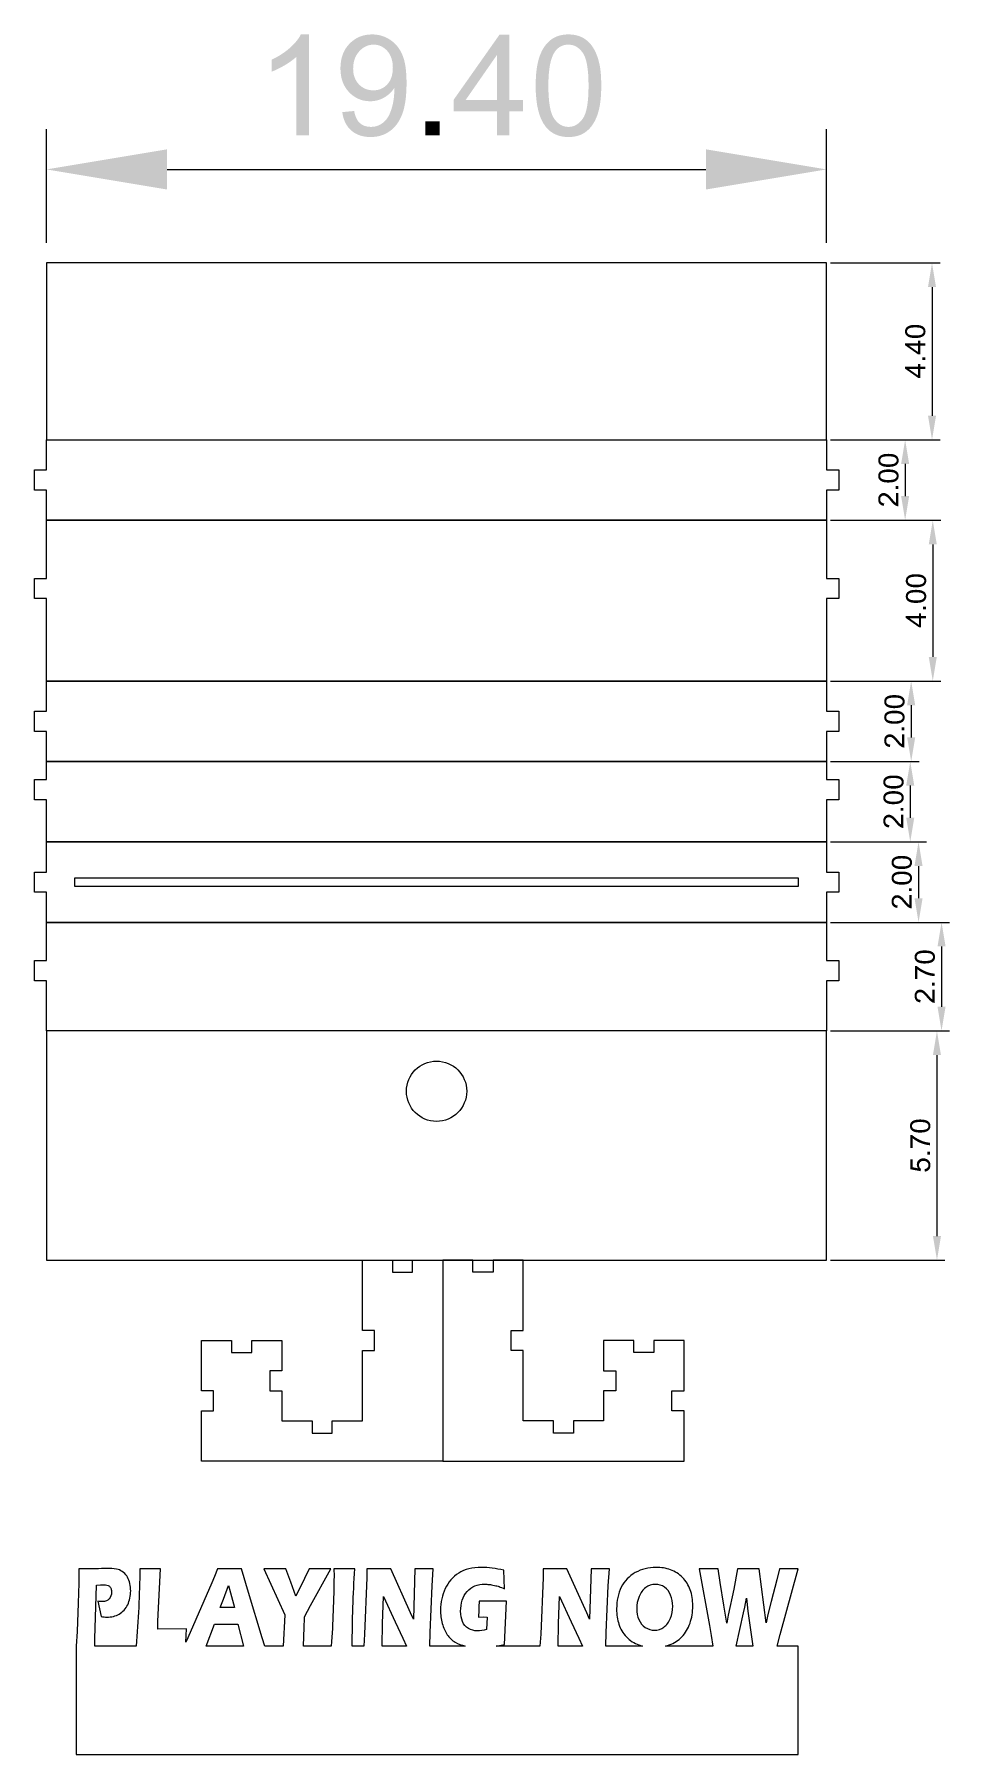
# Model space of a CAD drawing. Header units: centimetres. Extents: x 2.5 to 25.3, y 2.5 to 45.3.
import ezdxf

# ---------------------------------------------------------------- set-up
doc = ezdxf.new("R2010")
doc.units = ezdxf.units.CM
doc.layers.add('Dimensions', color=7, linetype='Continuous')
doc.layers.add('Schematics', color=7, linetype='Continuous')

msp = doc.modelspace()

# ---------------------------------------------------------------- hatches: boundary and pattern name
at = {"layer": 'Dimensions', "true_color": 0xc80000, "transparency": 33554687}
h = msp.add_hatch(color=12, dxfattribs=at)
edge = h.paths.add_edge_path(flags=0)
edge.add_spline(control_points=[(9.321, 42.765), (9.321, 42.765), (9.014, 42.765), (9.014, 42.765), (9.014, 42.765), (9.014, 44.721), (9.014, 44.721), (8.94, 44.651), (8.843, 44.58), (8.724, 44.51), (8.604, 44.439), (8.496, 44.386), (8.4, 44.351), (8.4, 44.351), (8.4, 44.648), (8.4, 44.648), (8.572, 44.729), (8.722, 44.826), (8.851, 44.941), (8.979, 45.056), (9.07, 45.167), (9.123, 45.275), (9.123, 45.275), (9.321, 45.275), (9.321, 45.275), (9.321, 45.275), (9.321, 42.765), (9.321, 42.765)], knot_values=[0, 0, 0, 0, 1, 1, 1, 2, 2, 2, 3, 3, 3, 4, 4, 4, 5, 5, 5, 6, 6, 6, 7, 7, 7, 8, 8, 8, 9, 9, 9, 9], degree=3, periodic=1)
h = msp.add_hatch(color=12, dxfattribs=at)
edge = h.paths.add_edge_path(flags=0)
edge.add_spline(control_points=[(10.153, 43.343), (10.153, 43.343), (10.448, 43.371), (10.448, 43.371), (10.473, 43.232), (10.521, 43.131), (10.592, 43.069), (10.662, 43.006), (10.753, 42.975), (10.863, 42.975), (10.957, 42.975), (11.04, 42.997), (11.111, 43.04), (11.182, 43.083), (11.24, 43.141), (11.286, 43.213), (11.331, 43.285), (11.369, 43.383), (11.4, 43.505), (11.431, 43.628), (11.446, 43.753), (11.446, 43.88), (11.446, 43.894), (11.445, 43.915), (11.444, 43.942), (11.383, 43.844), (11.299, 43.765), (11.193, 43.704), (11.087, 43.643), (10.971, 43.613), (10.847, 43.613), (10.641, 43.613), (10.466, 43.688), (10.322, 43.838), (10.179, 43.988), (10.107, 44.186), (10.107, 44.431), (10.107, 44.685), (10.182, 44.889), (10.332, 45.043), (10.481, 45.198), (10.668, 45.275), (10.894, 45.275), (11.056, 45.275), (11.205, 45.232), (11.339, 45.144), (11.474, 45.057), (11.577, 44.932), (11.646, 44.77), (11.716, 44.608), (11.751, 44.373), (11.751, 44.066), (11.751, 43.747), (11.717, 43.493), (11.647, 43.303), (11.578, 43.114), (11.475, 42.97), (11.338, 42.871), (11.201, 42.772), (11.04, 42.723), (10.856, 42.723), (10.66, 42.723), (10.501, 42.777), (10.377, 42.885), (10.253, 42.994), (10.178, 43.147), (10.153, 43.343)], knot_values=[0, 0, 0, 0, 1, 1, 1, 2, 2, 2, 3, 3, 3, 4, 4, 4, 5, 5, 5, 6, 6, 6, 7, 7, 7, 8, 8, 8, 9, 9, 9, 10, 10, 10, 11, 11, 11, 12, 12, 12, 13, 13, 13, 14, 14, 14, 15, 15, 15, 16, 16, 16, 17, 17, 17, 18, 18, 18, 19, 19, 19, 20, 20, 20, 21, 21, 21, 22, 22, 22, 22], degree=3, periodic=1)
edge = h.paths.add_edge_path(flags=0)
edge.add_spline(control_points=[(11.41, 44.447), (11.41, 44.623), (11.363, 44.763), (11.27, 44.866), (11.176, 44.97), (11.063, 45.021), (10.931, 45.021), (10.795, 45.021), (10.676, 44.966), (10.575, 44.854), (10.473, 44.743), (10.423, 44.598), (10.423, 44.421), (10.423, 44.262), (10.471, 44.133), (10.567, 44.033), (10.663, 43.934), (10.782, 43.884), (10.923, 43.884), (11.065, 43.884), (11.181, 43.934), (11.273, 44.033), (11.364, 44.133), (11.41, 44.27), (11.41, 44.447)], knot_values=[0, 0, 0, 0, 1, 1, 1, 2, 2, 2, 3, 3, 3, 4, 4, 4, 5, 5, 5, 6, 6, 6, 7, 7, 7, 8, 8, 8, 8], degree=3, periodic=1)
h = msp.add_hatch(color=12, dxfattribs=at)
h.paths.add_polyline_path([(14.004, 42.765), (14.004, 43.364), (12.919, 43.364), (12.919, 43.645), (14.06, 45.265), (14.311, 45.265), (14.311, 43.645), (14.649, 43.645), (14.649, 43.364), (14.311, 43.364), (14.311, 42.765)], flags=0)
h.paths.add_polyline_path([(14.004, 43.645), (14.004, 44.772), (13.221, 43.645)], flags=0)
h = msp.add_hatch(color=12, dxfattribs=at)
edge = h.paths.add_edge_path(flags=0)
edge.add_spline(control_points=[(14.962, 43.998), (14.962, 44.294), (14.993, 44.532), (15.054, 44.712), (15.114, 44.892), (15.205, 45.031), (15.325, 45.129), (15.445, 45.227), (15.596, 45.275), (15.778, 45.275), (15.912, 45.275), (16.029, 45.248), (16.131, 45.194), (16.232, 45.14), (16.315, 45.063), (16.381, 44.961), (16.447, 44.859), (16.499, 44.735), (16.536, 44.589), (16.574, 44.443), (16.593, 44.246), (16.593, 43.998), (16.593, 43.705), (16.563, 43.468), (16.502, 43.288), (16.442, 43.108), (16.352, 42.968), (16.232, 42.87), (16.112, 42.772), (15.961, 42.723), (15.778, 42.723), (15.537, 42.723), (15.347, 42.809), (15.21, 42.982), (15.045, 43.19), (14.962, 43.529), (14.962, 43.998)], knot_values=[0, 0, 0, 0, 1, 1, 1, 2, 2, 2, 3, 3, 3, 4, 4, 4, 5, 5, 5, 6, 6, 6, 7, 7, 7, 8, 8, 8, 9, 9, 9, 10, 10, 10, 11, 11, 11, 12, 12, 12, 12], degree=3, periodic=1)
edge = h.paths.add_edge_path(flags=0)
edge.add_spline(control_points=[(15.278, 43.998), (15.278, 43.588), (15.326, 43.315), (15.422, 43.179), (15.518, 43.043), (15.637, 42.975), (15.778, 42.975), (15.919, 42.975), (16.037, 43.043), (16.133, 43.18), (16.229, 43.316), (16.277, 43.589), (16.277, 43.998), (16.277, 44.41), (16.229, 44.683), (16.133, 44.818), (16.037, 44.954), (15.917, 45.021), (15.774, 45.021), (15.633, 45.021), (15.521, 44.962), (15.437, 44.842), (15.331, 44.69), (15.278, 44.409), (15.278, 43.998)], knot_values=[0, 0, 0, 0, 1, 1, 1, 2, 2, 2, 3, 3, 3, 4, 4, 4, 5, 5, 5, 6, 6, 6, 7, 7, 7, 8, 8, 8, 8], degree=3, periodic=1)
for points in [[(12.222, 42.765), (12.222, 43.115), (12.572, 43.115), (12.572, 42.765)], [(5.797, 42.418), (5.797, 41.418), (2.797, 41.918)], [(19.197, 41.418), (19.197, 42.418), (22.197, 41.918)], [(24.918, 38.993), (24.718, 38.993), (24.818, 39.593)], [(24.648, 37.177), (24.579, 37.177), (24.579, 37.247), (24.648, 37.247)], [(24.718, 35.793), (24.918, 35.793), (24.818, 35.193)], [(24.25, 34.593), (24.05, 34.593), (24.15, 35.193)], [(23.981, 33.971), (23.911, 33.971), (23.911, 34.041), (23.981, 34.041)], [(24.05, 33.793), (24.25, 33.793), (24.15, 33.193)], [(24.937, 32.593), (24.737, 32.593), (24.837, 33.193)], [(24.667, 30.977), (24.597, 30.977), (24.597, 31.047), (24.667, 31.047)], [(24.737, 29.793), (24.937, 29.793), (24.837, 29.193)], [(24.4, 28.593), (24.2, 28.593), (24.3, 29.193)], [(24.13, 27.971), (24.06, 27.971), (24.06, 28.041), (24.13, 28.041)], [(24.2, 27.793), (24.4, 27.793), (24.3, 27.193)], [(24.377, 26.593), (24.177, 26.593), (24.277, 27.193)], [(24.107, 25.971), (24.037, 25.971), (24.037, 26.041), (24.107, 26.041)], [(24.177, 25.793), (24.377, 25.793), (24.277, 25.193)], [(24.583, 24.593), (24.383, 24.593), (24.483, 25.193)], [(24.313, 23.971), (24.243, 23.971), (24.243, 24.041), (24.313, 24.041)], [(24.383, 23.793), (24.583, 23.793), (24.483, 23.193)], [(25.155, 22.593), (24.955, 22.593), (25.055, 23.193)], [(24.886, 21.621), (24.816, 21.621), (24.816, 21.691), (24.886, 21.691)], [(24.955, 21.093), (25.155, 21.093), (25.055, 20.493)], [(25.041, 19.893), (24.841, 19.893), (24.941, 20.493)], [(24.771, 17.417), (24.701, 17.417), (24.701, 17.487), (24.771, 17.487)], [(24.841, 15.393), (25.041, 15.393), (24.941, 14.793)]]:
    msp.add_hatch(color=12, dxfattribs=at).paths.add_polyline_path(points, flags=0)
h = msp.add_hatch(color=12, dxfattribs=at)
edge = h.paths.add_edge_path(flags=0)
edge.add_spline(control_points=[(24.402, 37.725), (24.343, 37.725), (24.295, 37.731), (24.259, 37.743), (24.223, 37.756), (24.195, 37.774), (24.176, 37.798), (24.156, 37.822), (24.146, 37.852), (24.146, 37.888), (24.146, 37.915), (24.152, 37.939), (24.163, 37.959), (24.173, 37.979), (24.189, 37.996), (24.209, 38.009), (24.23, 38.022), (24.255, 38.033), (24.284, 38.04), (24.313, 38.048), (24.352, 38.051), (24.402, 38.051), (24.461, 38.051), (24.508, 38.045), (24.544, 38.033), (24.58, 38.021), (24.608, 38.003), (24.628, 37.979), (24.647, 37.955), (24.657, 37.925), (24.657, 37.888), (24.657, 37.84), (24.64, 37.802), (24.605, 37.775), (24.564, 37.742), (24.496, 37.725), (24.402, 37.725)], knot_values=[0, 0, 0, 0, 1, 1, 1, 2, 2, 2, 3, 3, 3, 4, 4, 4, 5, 5, 5, 6, 6, 6, 7, 7, 7, 8, 8, 8, 9, 9, 9, 10, 10, 10, 11, 11, 11, 12, 12, 12, 12], degree=3, periodic=1)
edge = h.paths.add_edge_path(flags=0)
edge.add_spline(control_points=[(24.402, 37.788), (24.484, 37.788), (24.539, 37.798), (24.566, 37.817), (24.593, 37.836), (24.607, 37.86), (24.607, 37.888), (24.607, 37.916), (24.593, 37.94), (24.566, 37.959), (24.538, 37.979), (24.484, 37.988), (24.402, 37.988), (24.32, 37.988), (24.265, 37.979), (24.238, 37.959), (24.211, 37.94), (24.197, 37.916), (24.197, 37.888), (24.197, 37.859), (24.209, 37.837), (24.233, 37.82), (24.264, 37.799), (24.32, 37.788), (24.402, 37.788)], knot_values=[0, 0, 0, 0, 1, 1, 1, 2, 2, 2, 3, 3, 3, 4, 4, 4, 5, 5, 5, 6, 6, 6, 7, 7, 7, 8, 8, 8, 8], degree=3, periodic=1)
h = msp.add_hatch(color=12, dxfattribs=at)
h.paths.add_polyline_path([(24.648, 37.534), (24.529, 37.534), (24.529, 37.317), (24.472, 37.317), (24.148, 37.545), (24.148, 37.595), (24.472, 37.595), (24.472, 37.662), (24.529, 37.662), (24.529, 37.595), (24.648, 37.595)], flags=0)
h.paths.add_polyline_path([(24.472, 37.534), (24.247, 37.534), (24.472, 37.377)], flags=0)
h = msp.add_hatch(color=12, dxfattribs=at)
h.paths.add_polyline_path([(24.648, 36.951), (24.529, 36.951), (24.529, 36.734), (24.472, 36.734), (24.148, 36.962), (24.148, 37.012), (24.472, 37.012), (24.472, 37.08), (24.529, 37.08), (24.529, 37.012), (24.648, 37.012)], flags=0)
h.paths.add_polyline_path([(24.472, 36.951), (24.247, 36.951), (24.472, 36.794)], flags=0)
h = msp.add_hatch(color=12, dxfattribs=at)
edge = h.paths.add_edge_path(flags=0)
edge.add_spline(control_points=[(23.734, 34.519), (23.675, 34.519), (23.628, 34.525), (23.591, 34.538), (23.555, 34.55), (23.528, 34.568), (23.508, 34.592), (23.489, 34.616), (23.479, 34.646), (23.479, 34.682), (23.479, 34.709), (23.484, 34.733), (23.495, 34.753), (23.506, 34.773), (23.521, 34.79), (23.542, 34.803), (23.562, 34.816), (23.587, 34.827), (23.616, 34.834), (23.645, 34.842), (23.685, 34.845), (23.734, 34.845), (23.793, 34.845), (23.84, 34.839), (23.876, 34.827), (23.912, 34.815), (23.94, 34.797), (23.96, 34.773), (23.979, 34.749), (23.989, 34.719), (23.989, 34.682), (23.989, 34.634), (23.972, 34.596), (23.937, 34.569), (23.896, 34.536), (23.828, 34.519), (23.734, 34.519)], knot_values=[0, 0, 0, 0, 1, 1, 1, 2, 2, 2, 3, 3, 3, 4, 4, 4, 5, 5, 5, 6, 6, 6, 7, 7, 7, 8, 8, 8, 9, 9, 9, 10, 10, 10, 11, 11, 11, 12, 12, 12, 12], degree=3, periodic=1)
edge = h.paths.add_edge_path(flags=0)
edge.add_spline(control_points=[(23.734, 34.583), (23.816, 34.583), (23.871, 34.592), (23.898, 34.611), (23.925, 34.631), (23.939, 34.654), (23.939, 34.682), (23.939, 34.711), (23.925, 34.734), (23.898, 34.754), (23.871, 34.773), (23.816, 34.782), (23.734, 34.782), (23.652, 34.782), (23.597, 34.773), (23.57, 34.754), (23.543, 34.734), (23.53, 34.71), (23.53, 34.682), (23.53, 34.654), (23.542, 34.631), (23.565, 34.614), (23.596, 34.593), (23.652, 34.583), (23.734, 34.583)], knot_values=[0, 0, 0, 0, 1, 1, 1, 2, 2, 2, 3, 3, 3, 4, 4, 4, 5, 5, 5, 6, 6, 6, 7, 7, 7, 8, 8, 8, 8], degree=3, periodic=1)
h = msp.add_hatch(color=12, dxfattribs=at)
edge = h.paths.add_edge_path(flags=0)
edge.add_spline(control_points=[(23.734, 34.131), (23.675, 34.131), (23.628, 34.137), (23.591, 34.149), (23.555, 34.161), (23.528, 34.179), (23.508, 34.203), (23.489, 34.227), (23.479, 34.258), (23.479, 34.294), (23.479, 34.321), (23.484, 34.344), (23.495, 34.365), (23.506, 34.385), (23.521, 34.402), (23.542, 34.415), (23.562, 34.428), (23.587, 34.438), (23.616, 34.446), (23.645, 34.453), (23.685, 34.457), (23.734, 34.457), (23.793, 34.457), (23.84, 34.451), (23.876, 34.439), (23.912, 34.427), (23.94, 34.409), (23.96, 34.385), (23.979, 34.361), (23.989, 34.331), (23.989, 34.294), (23.989, 34.246), (23.972, 34.208), (23.937, 34.18), (23.896, 34.147), (23.828, 34.131), (23.734, 34.131)], knot_values=[0, 0, 0, 0, 1, 1, 1, 2, 2, 2, 3, 3, 3, 4, 4, 4, 5, 5, 5, 6, 6, 6, 7, 7, 7, 8, 8, 8, 9, 9, 9, 10, 10, 10, 11, 11, 11, 12, 12, 12, 12], degree=3, periodic=1)
edge = h.paths.add_edge_path(flags=0)
edge.add_spline(control_points=[(23.734, 34.194), (23.816, 34.194), (23.871, 34.204), (23.898, 34.223), (23.925, 34.242), (23.939, 34.266), (23.939, 34.294), (23.939, 34.322), (23.925, 34.346), (23.898, 34.365), (23.871, 34.384), (23.816, 34.394), (23.734, 34.394), (23.652, 34.394), (23.597, 34.384), (23.57, 34.365), (23.543, 34.346), (23.53, 34.322), (23.53, 34.293), (23.53, 34.265), (23.542, 34.243), (23.565, 34.226), (23.596, 34.205), (23.652, 34.194), (23.734, 34.194)], knot_values=[0, 0, 0, 0, 1, 1, 1, 2, 2, 2, 3, 3, 3, 4, 4, 4, 5, 5, 5, 6, 6, 6, 7, 7, 7, 8, 8, 8, 8], degree=3, periodic=1)
h = msp.add_hatch(color=12, dxfattribs=at)
edge = h.paths.add_edge_path(flags=0)
edge.add_spline(control_points=[(23.922, 33.871), (23.922, 33.871), (23.981, 33.871), (23.981, 33.871), (23.981, 33.871), (23.981, 33.541), (23.981, 33.541), (23.966, 33.54), (23.952, 33.542), (23.938, 33.548), (23.916, 33.556), (23.893, 33.57), (23.872, 33.588), (23.85, 33.607), (23.825, 33.633), (23.796, 33.668), (23.751, 33.723), (23.716, 33.76), (23.69, 33.779), (23.664, 33.798), (23.639, 33.807), (23.616, 33.807), (23.592, 33.807), (23.571, 33.799), (23.555, 33.781), (23.538, 33.764), (23.53, 33.741), (23.53, 33.713), (23.53, 33.684), (23.538, 33.66), (23.556, 33.642), (23.574, 33.624), (23.598, 33.615), (23.63, 33.615), (23.63, 33.615), (23.623, 33.552), (23.623, 33.552), (23.576, 33.556), (23.54, 33.573), (23.516, 33.601), (23.491, 33.629), (23.479, 33.667), (23.479, 33.714), (23.479, 33.762), (23.492, 33.8), (23.519, 33.828), (23.545, 33.856), (23.578, 33.87), (23.618, 33.87), (23.638, 33.87), (23.657, 33.866), (23.677, 33.858), (23.696, 33.85), (23.716, 33.836), (23.738, 33.817), (23.759, 33.798), (23.788, 33.767), (23.826, 33.723), (23.857, 33.686), (23.878, 33.662), (23.889, 33.652), (23.9, 33.641), (23.911, 33.633), (23.922, 33.626), (23.922, 33.626), (23.922, 33.871), (23.922, 33.871)], knot_values=[0, 0, 0, 0, 1, 1, 1, 2, 2, 2, 3, 3, 3, 4, 4, 4, 5, 5, 5, 6, 6, 6, 7, 7, 7, 8, 8, 8, 9, 9, 9, 10, 10, 10, 11, 11, 11, 12, 12, 12, 13, 13, 13, 14, 14, 14, 15, 15, 15, 16, 16, 16, 17, 17, 17, 18, 18, 18, 19, 19, 19, 20, 20, 20, 21, 21, 21, 22, 22, 22, 22], degree=3, periodic=1)
h = msp.add_hatch(color=12, dxfattribs=at)
edge = h.paths.add_edge_path(flags=0)
edge.add_spline(control_points=[(24.42, 31.525), (24.361, 31.525), (24.314, 31.531), (24.278, 31.543), (24.242, 31.556), (24.214, 31.574), (24.194, 31.598), (24.175, 31.622), (24.165, 31.652), (24.165, 31.688), (24.165, 31.715), (24.17, 31.739), (24.181, 31.759), (24.192, 31.779), (24.208, 31.796), (24.228, 31.809), (24.248, 31.822), (24.273, 31.833), (24.302, 31.84), (24.331, 31.848), (24.371, 31.851), (24.42, 31.851), (24.479, 31.851), (24.526, 31.845), (24.562, 31.833), (24.599, 31.821), (24.626, 31.803), (24.646, 31.779), (24.666, 31.755), (24.676, 31.725), (24.676, 31.688), (24.676, 31.64), (24.658, 31.602), (24.624, 31.575), (24.582, 31.542), (24.514, 31.525), (24.42, 31.525)], knot_values=[0, 0, 0, 0, 1, 1, 1, 2, 2, 2, 3, 3, 3, 4, 4, 4, 5, 5, 5, 6, 6, 6, 7, 7, 7, 8, 8, 8, 9, 9, 9, 10, 10, 10, 11, 11, 11, 12, 12, 12, 12], degree=3, periodic=1)
edge = h.paths.add_edge_path(flags=0)
edge.add_spline(control_points=[(24.42, 31.588), (24.503, 31.588), (24.557, 31.598), (24.584, 31.617), (24.611, 31.636), (24.625, 31.66), (24.625, 31.688), (24.625, 31.716), (24.611, 31.74), (24.584, 31.759), (24.557, 31.779), (24.502, 31.788), (24.42, 31.788), (24.338, 31.788), (24.283, 31.779), (24.256, 31.759), (24.229, 31.74), (24.216, 31.716), (24.216, 31.688), (24.216, 31.659), (24.228, 31.637), (24.252, 31.62), (24.282, 31.599), (24.338, 31.588), (24.42, 31.588)], knot_values=[0, 0, 0, 0, 1, 1, 1, 2, 2, 2, 3, 3, 3, 4, 4, 4, 5, 5, 5, 6, 6, 6, 7, 7, 7, 8, 8, 8, 8], degree=3, periodic=1)
h = msp.add_hatch(color=12, dxfattribs=at)
edge = h.paths.add_edge_path(flags=0)
edge.add_spline(control_points=[(24.42, 31.137), (24.361, 31.137), (24.314, 31.143), (24.278, 31.155), (24.242, 31.167), (24.214, 31.185), (24.194, 31.209), (24.175, 31.233), (24.165, 31.263), (24.165, 31.3), (24.165, 31.327), (24.17, 31.35), (24.181, 31.37), (24.192, 31.391), (24.208, 31.407), (24.228, 31.421), (24.248, 31.434), (24.273, 31.444), (24.302, 31.452), (24.331, 31.459), (24.371, 31.463), (24.42, 31.463), (24.479, 31.463), (24.526, 31.457), (24.562, 31.445), (24.599, 31.433), (24.626, 31.415), (24.646, 31.391), (24.666, 31.367), (24.676, 31.336), (24.676, 31.3), (24.676, 31.252), (24.658, 31.214), (24.624, 31.186), (24.582, 31.153), (24.514, 31.137), (24.42, 31.137)], knot_values=[0, 0, 0, 0, 1, 1, 1, 2, 2, 2, 3, 3, 3, 4, 4, 4, 5, 5, 5, 6, 6, 6, 7, 7, 7, 8, 8, 8, 9, 9, 9, 10, 10, 10, 11, 11, 11, 12, 12, 12, 12], degree=3, periodic=1)
edge = h.paths.add_edge_path(flags=0)
edge.add_spline(control_points=[(24.42, 31.2), (24.503, 31.2), (24.557, 31.209), (24.584, 31.229), (24.611, 31.248), (24.625, 31.272), (24.625, 31.3), (24.625, 31.328), (24.611, 31.352), (24.584, 31.371), (24.557, 31.39), (24.502, 31.4), (24.42, 31.4), (24.338, 31.4), (24.283, 31.39), (24.256, 31.371), (24.229, 31.352), (24.216, 31.328), (24.216, 31.299), (24.216, 31.271), (24.228, 31.248), (24.252, 31.232), (24.282, 31.21), (24.338, 31.2), (24.42, 31.2)], knot_values=[0, 0, 0, 0, 1, 1, 1, 2, 2, 2, 3, 3, 3, 4, 4, 4, 5, 5, 5, 6, 6, 6, 7, 7, 7, 8, 8, 8, 8], degree=3, periodic=1)
h = msp.add_hatch(color=12, dxfattribs=at)
h.paths.add_polyline_path([(24.667, 30.751), (24.547, 30.751), (24.547, 30.534), (24.491, 30.534), (24.167, 30.762), (24.167, 30.812), (24.491, 30.812), (24.491, 30.88), (24.547, 30.88), (24.547, 30.812), (24.667, 30.812)], flags=0)
h.paths.add_polyline_path([(24.491, 30.751), (24.266, 30.751), (24.491, 30.594)], flags=0)
h = msp.add_hatch(color=12, dxfattribs=at)
edge = h.paths.add_edge_path(flags=0)
edge.add_spline(control_points=[(23.884, 28.519), (23.825, 28.519), (23.777, 28.525), (23.741, 28.538), (23.705, 28.55), (23.677, 28.568), (23.658, 28.592), (23.638, 28.616), (23.628, 28.646), (23.628, 28.682), (23.628, 28.709), (23.634, 28.733), (23.644, 28.753), (23.655, 28.773), (23.671, 28.79), (23.691, 28.803), (23.711, 28.816), (23.736, 28.827), (23.765, 28.834), (23.795, 28.842), (23.834, 28.845), (23.884, 28.845), (23.942, 28.845), (23.99, 28.839), (24.026, 28.827), (24.062, 28.815), (24.09, 28.797), (24.109, 28.773), (24.129, 28.749), (24.139, 28.719), (24.139, 28.682), (24.139, 28.634), (24.121, 28.596), (24.087, 28.569), (24.045, 28.536), (23.978, 28.519), (23.884, 28.519)], knot_values=[0, 0, 0, 0, 1, 1, 1, 2, 2, 2, 3, 3, 3, 4, 4, 4, 5, 5, 5, 6, 6, 6, 7, 7, 7, 8, 8, 8, 9, 9, 9, 10, 10, 10, 11, 11, 11, 12, 12, 12, 12], degree=3, periodic=1)
edge = h.paths.add_edge_path(flags=0)
edge.add_spline(control_points=[(23.884, 28.583), (23.966, 28.583), (24.02, 28.592), (24.048, 28.611), (24.075, 28.631), (24.088, 28.654), (24.088, 28.682), (24.088, 28.711), (24.075, 28.734), (24.047, 28.754), (24.02, 28.773), (23.965, 28.782), (23.884, 28.782), (23.801, 28.782), (23.747, 28.773), (23.72, 28.754), (23.693, 28.734), (23.679, 28.71), (23.679, 28.682), (23.679, 28.654), (23.691, 28.631), (23.715, 28.614), (23.745, 28.593), (23.802, 28.583), (23.884, 28.583)], knot_values=[0, 0, 0, 0, 1, 1, 1, 2, 2, 2, 3, 3, 3, 4, 4, 4, 5, 5, 5, 6, 6, 6, 7, 7, 7, 8, 8, 8, 8], degree=3, periodic=1)
h = msp.add_hatch(color=12, dxfattribs=at)
edge = h.paths.add_edge_path(flags=0)
edge.add_spline(control_points=[(23.884, 28.131), (23.825, 28.131), (23.777, 28.137), (23.741, 28.149), (23.705, 28.161), (23.677, 28.179), (23.658, 28.203), (23.638, 28.227), (23.628, 28.258), (23.628, 28.294), (23.628, 28.321), (23.634, 28.344), (23.644, 28.365), (23.655, 28.385), (23.671, 28.402), (23.691, 28.415), (23.711, 28.428), (23.736, 28.438), (23.765, 28.446), (23.795, 28.453), (23.834, 28.457), (23.884, 28.457), (23.942, 28.457), (23.99, 28.451), (24.026, 28.439), (24.062, 28.427), (24.09, 28.409), (24.109, 28.385), (24.129, 28.361), (24.139, 28.331), (24.139, 28.294), (24.139, 28.246), (24.121, 28.208), (24.087, 28.18), (24.045, 28.147), (23.978, 28.131), (23.884, 28.131)], knot_values=[0, 0, 0, 0, 1, 1, 1, 2, 2, 2, 3, 3, 3, 4, 4, 4, 5, 5, 5, 6, 6, 6, 7, 7, 7, 8, 8, 8, 9, 9, 9, 10, 10, 10, 11, 11, 11, 12, 12, 12, 12], degree=3, periodic=1)
edge = h.paths.add_edge_path(flags=0)
edge.add_spline(control_points=[(23.884, 28.194), (23.966, 28.194), (24.02, 28.204), (24.048, 28.223), (24.075, 28.242), (24.088, 28.266), (24.088, 28.294), (24.088, 28.322), (24.075, 28.346), (24.047, 28.365), (24.02, 28.384), (23.965, 28.394), (23.884, 28.394), (23.801, 28.394), (23.747, 28.384), (23.72, 28.365), (23.693, 28.346), (23.679, 28.322), (23.679, 28.293), (23.679, 28.265), (23.691, 28.243), (23.715, 28.226), (23.745, 28.205), (23.802, 28.194), (23.884, 28.194)], knot_values=[0, 0, 0, 0, 1, 1, 1, 2, 2, 2, 3, 3, 3, 4, 4, 4, 5, 5, 5, 6, 6, 6, 7, 7, 7, 8, 8, 8, 8], degree=3, periodic=1)
h = msp.add_hatch(color=12, dxfattribs=at)
edge = h.paths.add_edge_path(flags=0)
edge.add_spline(control_points=[(24.071, 27.871), (24.071, 27.871), (24.13, 27.871), (24.13, 27.871), (24.13, 27.871), (24.13, 27.541), (24.13, 27.541), (24.115, 27.54), (24.101, 27.542), (24.088, 27.548), (24.065, 27.556), (24.043, 27.57), (24.021, 27.588), (23.999, 27.607), (23.974, 27.633), (23.945, 27.668), (23.901, 27.723), (23.866, 27.76), (23.839, 27.779), (23.813, 27.798), (23.789, 27.807), (23.766, 27.807), (23.741, 27.807), (23.721, 27.799), (23.704, 27.781), (23.687, 27.764), (23.679, 27.741), (23.679, 27.713), (23.679, 27.684), (23.688, 27.66), (23.706, 27.642), (23.723, 27.624), (23.748, 27.615), (23.779, 27.615), (23.779, 27.615), (23.773, 27.552), (23.773, 27.552), (23.726, 27.556), (23.69, 27.573), (23.665, 27.601), (23.641, 27.629), (23.628, 27.667), (23.628, 27.714), (23.628, 27.762), (23.641, 27.8), (23.668, 27.828), (23.695, 27.856), (23.728, 27.87), (23.767, 27.87), (23.787, 27.87), (23.807, 27.866), (23.826, 27.858), (23.845, 27.85), (23.866, 27.836), (23.887, 27.817), (23.908, 27.798), (23.938, 27.767), (23.975, 27.723), (24.006, 27.686), (24.027, 27.662), (24.038, 27.652), (24.049, 27.641), (24.06, 27.633), (24.071, 27.626), (24.071, 27.626), (24.071, 27.871), (24.071, 27.871)], knot_values=[0, 0, 0, 0, 1, 1, 1, 2, 2, 2, 3, 3, 3, 4, 4, 4, 5, 5, 5, 6, 6, 6, 7, 7, 7, 8, 8, 8, 9, 9, 9, 10, 10, 10, 11, 11, 11, 12, 12, 12, 13, 13, 13, 14, 14, 14, 15, 15, 15, 16, 16, 16, 17, 17, 17, 18, 18, 18, 19, 19, 19, 20, 20, 20, 21, 21, 21, 22, 22, 22, 22], degree=3, periodic=1)
h = msp.add_hatch(color=12, dxfattribs=at)
edge = h.paths.add_edge_path(flags=0)
edge.add_spline(control_points=[(23.861, 26.519), (23.802, 26.519), (23.754, 26.525), (23.718, 26.538), (23.682, 26.55), (23.654, 26.568), (23.635, 26.592), (23.615, 26.616), (23.605, 26.646), (23.605, 26.682), (23.605, 26.709), (23.611, 26.733), (23.621, 26.753), (23.632, 26.773), (23.648, 26.79), (23.668, 26.803), (23.689, 26.816), (23.713, 26.827), (23.743, 26.834), (23.772, 26.842), (23.811, 26.845), (23.861, 26.845), (23.919, 26.845), (23.967, 26.839), (24.003, 26.827), (24.039, 26.815), (24.067, 26.797), (24.086, 26.773), (24.106, 26.749), (24.116, 26.719), (24.116, 26.682), (24.116, 26.634), (24.099, 26.596), (24.064, 26.569), (24.022, 26.536), (23.955, 26.519), (23.861, 26.519)], knot_values=[0, 0, 0, 0, 1, 1, 1, 2, 2, 2, 3, 3, 3, 4, 4, 4, 5, 5, 5, 6, 6, 6, 7, 7, 7, 8, 8, 8, 9, 9, 9, 10, 10, 10, 11, 11, 11, 12, 12, 12, 12], degree=3, periodic=1)
edge = h.paths.add_edge_path(flags=0)
edge.add_spline(control_points=[(23.861, 26.583), (23.943, 26.583), (23.997, 26.592), (24.025, 26.611), (24.052, 26.631), (24.065, 26.654), (24.065, 26.682), (24.065, 26.711), (24.052, 26.734), (24.024, 26.754), (23.997, 26.773), (23.943, 26.782), (23.861, 26.782), (23.778, 26.782), (23.724, 26.773), (23.697, 26.754), (23.67, 26.734), (23.656, 26.71), (23.656, 26.682), (23.656, 26.654), (23.668, 26.631), (23.692, 26.614), (23.722, 26.593), (23.779, 26.583), (23.861, 26.583)], knot_values=[0, 0, 0, 0, 1, 1, 1, 2, 2, 2, 3, 3, 3, 4, 4, 4, 5, 5, 5, 6, 6, 6, 7, 7, 7, 8, 8, 8, 8], degree=3, periodic=1)
h = msp.add_hatch(color=12, dxfattribs=at)
edge = h.paths.add_edge_path(flags=0)
edge.add_spline(control_points=[(23.861, 26.131), (23.802, 26.131), (23.754, 26.137), (23.718, 26.149), (23.682, 26.161), (23.654, 26.179), (23.635, 26.203), (23.615, 26.227), (23.605, 26.258), (23.605, 26.294), (23.605, 26.321), (23.611, 26.344), (23.621, 26.365), (23.632, 26.385), (23.648, 26.402), (23.668, 26.415), (23.689, 26.428), (23.713, 26.438), (23.743, 26.446), (23.772, 26.453), (23.811, 26.457), (23.861, 26.457), (23.919, 26.457), (23.967, 26.451), (24.003, 26.439), (24.039, 26.427), (24.067, 26.409), (24.086, 26.385), (24.106, 26.361), (24.116, 26.331), (24.116, 26.294), (24.116, 26.246), (24.099, 26.208), (24.064, 26.18), (24.022, 26.147), (23.955, 26.131), (23.861, 26.131)], knot_values=[0, 0, 0, 0, 1, 1, 1, 2, 2, 2, 3, 3, 3, 4, 4, 4, 5, 5, 5, 6, 6, 6, 7, 7, 7, 8, 8, 8, 9, 9, 9, 10, 10, 10, 11, 11, 11, 12, 12, 12, 12], degree=3, periodic=1)
edge = h.paths.add_edge_path(flags=0)
edge.add_spline(control_points=[(23.861, 26.194), (23.943, 26.194), (23.997, 26.204), (24.025, 26.223), (24.052, 26.242), (24.065, 26.266), (24.065, 26.294), (24.065, 26.322), (24.052, 26.346), (24.024, 26.365), (23.997, 26.384), (23.943, 26.394), (23.861, 26.394), (23.778, 26.394), (23.724, 26.384), (23.697, 26.365), (23.67, 26.346), (23.656, 26.322), (23.656, 26.293), (23.656, 26.265), (23.668, 26.243), (23.692, 26.226), (23.722, 26.205), (23.779, 26.194), (23.861, 26.194)], knot_values=[0, 0, 0, 0, 1, 1, 1, 2, 2, 2, 3, 3, 3, 4, 4, 4, 5, 5, 5, 6, 6, 6, 7, 7, 7, 8, 8, 8, 8], degree=3, periodic=1)
h = msp.add_hatch(color=12, dxfattribs=at)
edge = h.paths.add_edge_path(flags=0)
edge.add_spline(control_points=[(24.048, 25.871), (24.048, 25.871), (24.107, 25.871), (24.107, 25.871), (24.107, 25.871), (24.107, 25.541), (24.107, 25.541), (24.093, 25.54), (24.078, 25.542), (24.065, 25.548), (24.042, 25.556), (24.02, 25.57), (23.998, 25.588), (23.976, 25.607), (23.951, 25.633), (23.922, 25.668), (23.878, 25.723), (23.843, 25.76), (23.817, 25.779), (23.791, 25.798), (23.766, 25.807), (23.743, 25.807), (23.718, 25.807), (23.698, 25.799), (23.681, 25.781), (23.664, 25.764), (23.656, 25.741), (23.656, 25.713), (23.656, 25.684), (23.665, 25.66), (23.683, 25.642), (23.7, 25.624), (23.725, 25.615), (23.756, 25.615), (23.756, 25.615), (23.75, 25.552), (23.75, 25.552), (23.703, 25.556), (23.667, 25.573), (23.642, 25.601), (23.618, 25.629), (23.605, 25.667), (23.605, 25.714), (23.605, 25.762), (23.619, 25.8), (23.645, 25.828), (23.672, 25.856), (23.705, 25.87), (23.744, 25.87), (23.764, 25.87), (23.784, 25.866), (23.803, 25.858), (23.822, 25.85), (23.843, 25.836), (23.864, 25.817), (23.886, 25.798), (23.915, 25.767), (23.952, 25.723), (23.983, 25.686), (24.004, 25.662), (24.015, 25.652), (24.026, 25.641), (24.037, 25.633), (24.048, 25.626), (24.048, 25.626), (24.048, 25.871), (24.048, 25.871)], knot_values=[0, 0, 0, 0, 1, 1, 1, 2, 2, 2, 3, 3, 3, 4, 4, 4, 5, 5, 5, 6, 6, 6, 7, 7, 7, 8, 8, 8, 9, 9, 9, 10, 10, 10, 11, 11, 11, 12, 12, 12, 13, 13, 13, 14, 14, 14, 15, 15, 15, 16, 16, 16, 17, 17, 17, 18, 18, 18, 19, 19, 19, 20, 20, 20, 21, 21, 21, 22, 22, 22, 22], degree=3, periodic=1)
h = msp.add_hatch(color=12, dxfattribs=at)
edge = h.paths.add_edge_path(flags=0)
edge.add_spline(control_points=[(24.067, 24.519), (24.008, 24.519), (23.96, 24.525), (23.924, 24.538), (23.888, 24.55), (23.86, 24.568), (23.841, 24.592), (23.821, 24.616), (23.811, 24.646), (23.811, 24.682), (23.811, 24.709), (23.817, 24.733), (23.828, 24.753), (23.838, 24.773), (23.854, 24.79), (23.874, 24.803), (23.895, 24.816), (23.919, 24.827), (23.949, 24.834), (23.978, 24.842), (24.017, 24.845), (24.067, 24.845), (24.125, 24.845), (24.173, 24.839), (24.209, 24.827), (24.245, 24.815), (24.273, 24.797), (24.292, 24.773), (24.312, 24.749), (24.322, 24.719), (24.322, 24.682), (24.322, 24.634), (24.305, 24.596), (24.27, 24.569), (24.228, 24.536), (24.161, 24.519), (24.067, 24.519)], knot_values=[0, 0, 0, 0, 1, 1, 1, 2, 2, 2, 3, 3, 3, 4, 4, 4, 5, 5, 5, 6, 6, 6, 7, 7, 7, 8, 8, 8, 9, 9, 9, 10, 10, 10, 11, 11, 11, 12, 12, 12, 12], degree=3, periodic=1)
edge = h.paths.add_edge_path(flags=0)
edge.add_spline(control_points=[(24.067, 24.583), (24.149, 24.583), (24.204, 24.592), (24.231, 24.611), (24.258, 24.631), (24.271, 24.654), (24.271, 24.682), (24.271, 24.711), (24.258, 24.734), (24.231, 24.754), (24.203, 24.773), (24.149, 24.782), (24.067, 24.782), (23.985, 24.782), (23.93, 24.773), (23.903, 24.754), (23.876, 24.734), (23.862, 24.71), (23.862, 24.682), (23.862, 24.654), (23.874, 24.631), (23.898, 24.614), (23.928, 24.593), (23.985, 24.583), (24.067, 24.583)], knot_values=[0, 0, 0, 0, 1, 1, 1, 2, 2, 2, 3, 3, 3, 4, 4, 4, 5, 5, 5, 6, 6, 6, 7, 7, 7, 8, 8, 8, 8], degree=3, periodic=1)
h = msp.add_hatch(color=12, dxfattribs=at)
edge = h.paths.add_edge_path(flags=0)
edge.add_spline(control_points=[(24.067, 24.131), (24.008, 24.131), (23.96, 24.137), (23.924, 24.149), (23.888, 24.161), (23.86, 24.179), (23.841, 24.203), (23.821, 24.227), (23.811, 24.258), (23.811, 24.294), (23.811, 24.321), (23.817, 24.344), (23.828, 24.365), (23.838, 24.385), (23.854, 24.402), (23.874, 24.415), (23.895, 24.428), (23.919, 24.438), (23.949, 24.446), (23.978, 24.453), (24.017, 24.457), (24.067, 24.457), (24.125, 24.457), (24.173, 24.451), (24.209, 24.439), (24.245, 24.427), (24.273, 24.409), (24.292, 24.385), (24.312, 24.361), (24.322, 24.331), (24.322, 24.294), (24.322, 24.246), (24.305, 24.208), (24.27, 24.18), (24.228, 24.147), (24.161, 24.131), (24.067, 24.131)], knot_values=[0, 0, 0, 0, 1, 1, 1, 2, 2, 2, 3, 3, 3, 4, 4, 4, 5, 5, 5, 6, 6, 6, 7, 7, 7, 8, 8, 8, 9, 9, 9, 10, 10, 10, 11, 11, 11, 12, 12, 12, 12], degree=3, periodic=1)
edge = h.paths.add_edge_path(flags=0)
edge.add_spline(control_points=[(24.067, 24.194), (24.149, 24.194), (24.204, 24.204), (24.231, 24.223), (24.258, 24.242), (24.271, 24.266), (24.271, 24.294), (24.271, 24.322), (24.258, 24.346), (24.231, 24.365), (24.203, 24.384), (24.149, 24.394), (24.067, 24.394), (23.985, 24.394), (23.93, 24.384), (23.903, 24.365), (23.876, 24.346), (23.862, 24.322), (23.862, 24.293), (23.862, 24.265), (23.874, 24.243), (23.898, 24.226), (23.928, 24.205), (23.985, 24.194), (24.067, 24.194)], knot_values=[0, 0, 0, 0, 1, 1, 1, 2, 2, 2, 3, 3, 3, 4, 4, 4, 5, 5, 5, 6, 6, 6, 7, 7, 7, 8, 8, 8, 8], degree=3, periodic=1)
h = msp.add_hatch(color=12, dxfattribs=at)
edge = h.paths.add_edge_path(flags=0)
edge.add_spline(control_points=[(24.254, 23.871), (24.254, 23.871), (24.313, 23.871), (24.313, 23.871), (24.313, 23.871), (24.313, 23.541), (24.313, 23.541), (24.299, 23.54), (24.284, 23.542), (24.271, 23.548), (24.248, 23.556), (24.226, 23.57), (24.204, 23.588), (24.182, 23.607), (24.157, 23.633), (24.129, 23.668), (24.084, 23.723), (24.049, 23.76), (24.023, 23.779), (23.997, 23.798), (23.972, 23.807), (23.949, 23.807), (23.924, 23.807), (23.904, 23.799), (23.887, 23.781), (23.871, 23.764), (23.862, 23.741), (23.862, 23.713), (23.862, 23.684), (23.871, 23.66), (23.889, 23.642), (23.907, 23.624), (23.931, 23.615), (23.962, 23.615), (23.962, 23.615), (23.956, 23.552), (23.956, 23.552), (23.909, 23.556), (23.873, 23.573), (23.848, 23.601), (23.824, 23.629), (23.811, 23.667), (23.811, 23.714), (23.811, 23.762), (23.825, 23.8), (23.851, 23.828), (23.878, 23.856), (23.911, 23.87), (23.95, 23.87), (23.97, 23.87), (23.99, 23.866), (24.009, 23.858), (24.029, 23.85), (24.049, 23.836), (24.07, 23.817), (24.092, 23.798), (24.121, 23.767), (24.158, 23.723), (24.189, 23.686), (24.21, 23.662), (24.221, 23.652), (24.232, 23.641), (24.243, 23.633), (24.254, 23.626), (24.254, 23.626), (24.254, 23.871), (24.254, 23.871)], knot_values=[0, 0, 0, 0, 1, 1, 1, 2, 2, 2, 3, 3, 3, 4, 4, 4, 5, 5, 5, 6, 6, 6, 7, 7, 7, 8, 8, 8, 9, 9, 9, 10, 10, 10, 11, 11, 11, 12, 12, 12, 13, 13, 13, 14, 14, 14, 15, 15, 15, 16, 16, 16, 17, 17, 17, 18, 18, 18, 19, 19, 19, 20, 20, 20, 21, 21, 21, 22, 22, 22, 22], degree=3, periodic=1)
h = msp.add_hatch(color=12, dxfattribs=at)
edge = h.paths.add_edge_path(flags=0)
edge.add_spline(control_points=[(24.639, 22.169), (24.58, 22.169), (24.533, 22.175), (24.497, 22.188), (24.46, 22.2), (24.433, 22.218), (24.413, 22.242), (24.394, 22.266), (24.384, 22.296), (24.384, 22.332), (24.384, 22.359), (24.389, 22.383), (24.4, 22.403), (24.411, 22.423), (24.426, 22.44), (24.447, 22.453), (24.467, 22.466), (24.492, 22.477), (24.521, 22.484), (24.55, 22.492), (24.59, 22.495), (24.639, 22.495), (24.698, 22.495), (24.745, 22.489), (24.781, 22.477), (24.817, 22.465), (24.845, 22.447), (24.865, 22.423), (24.885, 22.399), (24.894, 22.369), (24.894, 22.332), (24.894, 22.284), (24.877, 22.246), (24.843, 22.219), (24.801, 22.186), (24.733, 22.169), (24.639, 22.169)], knot_values=[0, 0, 0, 0, 1, 1, 1, 2, 2, 2, 3, 3, 3, 4, 4, 4, 5, 5, 5, 6, 6, 6, 7, 7, 7, 8, 8, 8, 9, 9, 9, 10, 10, 10, 11, 11, 11, 12, 12, 12, 12], degree=3, periodic=1)
edge = h.paths.add_edge_path(flags=0)
edge.add_spline(control_points=[(24.639, 22.233), (24.721, 22.233), (24.776, 22.242), (24.803, 22.261), (24.83, 22.281), (24.844, 22.304), (24.844, 22.332), (24.844, 22.361), (24.83, 22.384), (24.803, 22.404), (24.776, 22.423), (24.721, 22.432), (24.639, 22.432), (24.557, 22.432), (24.502, 22.423), (24.475, 22.404), (24.448, 22.384), (24.435, 22.36), (24.435, 22.332), (24.435, 22.304), (24.447, 22.281), (24.47, 22.264), (24.501, 22.243), (24.557, 22.233), (24.639, 22.233)], knot_values=[0, 0, 0, 0, 1, 1, 1, 2, 2, 2, 3, 3, 3, 4, 4, 4, 5, 5, 5, 6, 6, 6, 7, 7, 7, 8, 8, 8, 8], degree=3, periodic=1)
h = msp.add_hatch(color=12, dxfattribs=at)
edge = h.paths.add_edge_path(flags=0)
edge.add_spline(control_points=[(24.451, 21.785), (24.451, 21.785), (24.392, 21.785), (24.392, 21.785), (24.392, 21.785), (24.392, 22.109), (24.392, 22.109), (24.392, 22.109), (24.44, 22.109), (24.44, 22.109), (24.474, 22.077), (24.519, 22.045), (24.575, 22.014), (24.631, 21.983), (24.689, 21.959), (24.748, 21.942), (24.79, 21.929), (24.836, 21.921), (24.886, 21.918), (24.886, 21.918), (24.886, 21.855), (24.886, 21.855), (24.847, 21.856), (24.799, 21.863), (24.743, 21.878), (24.688, 21.893), (24.634, 21.914), (24.582, 21.942), (24.53, 21.969), (24.487, 21.999), (24.451, 22.03), (24.451, 22.03), (24.451, 21.785), (24.451, 21.785)], knot_values=[0, 0, 0, 0, 1, 1, 1, 2, 2, 2, 3, 3, 3, 4, 4, 4, 5, 5, 5, 6, 6, 6, 7, 7, 7, 8, 8, 8, 9, 9, 9, 10, 10, 10, 11, 11, 11, 11], degree=3, periodic=1)
h = msp.add_hatch(color=12, dxfattribs=at)
edge = h.paths.add_edge_path(flags=0)
edge.add_spline(control_points=[(24.827, 21.521), (24.827, 21.521), (24.886, 21.521), (24.886, 21.521), (24.886, 21.521), (24.886, 21.191), (24.886, 21.191), (24.871, 21.19), (24.857, 21.192), (24.843, 21.198), (24.821, 21.206), (24.799, 21.22), (24.777, 21.238), (24.755, 21.257), (24.73, 21.283), (24.701, 21.318), (24.656, 21.373), (24.621, 21.41), (24.595, 21.429), (24.569, 21.448), (24.544, 21.457), (24.521, 21.457), (24.497, 21.457), (24.476, 21.449), (24.46, 21.431), (24.443, 21.414), (24.435, 21.391), (24.435, 21.363), (24.435, 21.334), (24.443, 21.31), (24.461, 21.292), (24.479, 21.274), (24.504, 21.265), (24.535, 21.265), (24.535, 21.265), (24.528, 21.202), (24.528, 21.202), (24.481, 21.206), (24.445, 21.223), (24.421, 21.251), (24.396, 21.279), (24.384, 21.317), (24.384, 21.364), (24.384, 21.412), (24.397, 21.45), (24.424, 21.478), (24.45, 21.506), (24.483, 21.52), (24.523, 21.52), (24.543, 21.52), (24.562, 21.516), (24.582, 21.508), (24.601, 21.5), (24.621, 21.486), (24.643, 21.467), (24.664, 21.448), (24.693, 21.417), (24.731, 21.373), (24.762, 21.336), (24.783, 21.312), (24.794, 21.302), (24.805, 21.291), (24.816, 21.283), (24.827, 21.276), (24.827, 21.276), (24.827, 21.521), (24.827, 21.521)], knot_values=[0, 0, 0, 0, 1, 1, 1, 2, 2, 2, 3, 3, 3, 4, 4, 4, 5, 5, 5, 6, 6, 6, 7, 7, 7, 8, 8, 8, 9, 9, 9, 10, 10, 10, 11, 11, 11, 12, 12, 12, 13, 13, 13, 14, 14, 14, 15, 15, 15, 16, 16, 16, 17, 17, 17, 18, 18, 18, 19, 19, 19, 20, 20, 20, 21, 21, 21, 22, 22, 22, 22], degree=3, periodic=1)
h = msp.add_hatch(color=12, dxfattribs=at)
edge = h.paths.add_edge_path(flags=0)
edge.add_spline(control_points=[(24.525, 17.965), (24.466, 17.965), (24.418, 17.971), (24.382, 17.983), (24.346, 17.996), (24.318, 18.014), (24.299, 18.038), (24.279, 18.062), (24.269, 18.092), (24.269, 18.128), (24.269, 18.155), (24.275, 18.179), (24.286, 18.199), (24.296, 18.219), (24.312, 18.236), (24.332, 18.249), (24.353, 18.262), (24.377, 18.272), (24.407, 18.28), (24.436, 18.287), (24.475, 18.291), (24.525, 18.291), (24.583, 18.291), (24.631, 18.285), (24.667, 18.273), (24.703, 18.261), (24.731, 18.243), (24.75, 18.219), (24.77, 18.195), (24.78, 18.165), (24.78, 18.128), (24.78, 18.08), (24.763, 18.042), (24.728, 18.015), (24.686, 17.982), (24.619, 17.965), (24.525, 17.965)], knot_values=[0, 0, 0, 0, 1, 1, 1, 2, 2, 2, 3, 3, 3, 4, 4, 4, 5, 5, 5, 6, 6, 6, 7, 7, 7, 8, 8, 8, 9, 9, 9, 10, 10, 10, 11, 11, 11, 12, 12, 12, 12], degree=3, periodic=1)
edge = h.paths.add_edge_path(flags=0)
edge.add_spline(control_points=[(24.525, 18.028), (24.607, 18.028), (24.661, 18.038), (24.689, 18.057), (24.716, 18.076), (24.729, 18.1), (24.729, 18.128), (24.729, 18.156), (24.716, 18.18), (24.688, 18.199), (24.661, 18.218), (24.607, 18.228), (24.525, 18.228), (24.442, 18.228), (24.388, 18.218), (24.361, 18.199), (24.334, 18.18), (24.32, 18.156), (24.32, 18.127), (24.32, 18.099), (24.332, 18.077), (24.356, 18.06), (24.386, 18.039), (24.443, 18.028), (24.525, 18.028)], knot_values=[0, 0, 0, 0, 1, 1, 1, 2, 2, 2, 3, 3, 3, 4, 4, 4, 5, 5, 5, 6, 6, 6, 7, 7, 7, 8, 8, 8, 8], degree=3, periodic=1)
h = msp.add_hatch(color=12, dxfattribs=at)
edge = h.paths.add_edge_path(flags=0)
edge.add_spline(control_points=[(24.337, 17.581), (24.337, 17.581), (24.278, 17.581), (24.278, 17.581), (24.278, 17.581), (24.278, 17.904), (24.278, 17.904), (24.278, 17.904), (24.326, 17.904), (24.326, 17.904), (24.359, 17.873), (24.404, 17.841), (24.461, 17.81), (24.517, 17.779), (24.575, 17.754), (24.634, 17.737), (24.676, 17.725), (24.722, 17.717), (24.771, 17.714), (24.771, 17.714), (24.771, 17.651), (24.771, 17.651), (24.732, 17.651), (24.685, 17.659), (24.629, 17.674), (24.573, 17.689), (24.519, 17.71), (24.468, 17.737), (24.416, 17.765), (24.372, 17.794), (24.337, 17.826), (24.337, 17.826), (24.337, 17.581), (24.337, 17.581)], knot_values=[0, 0, 0, 0, 1, 1, 1, 2, 2, 2, 3, 3, 3, 4, 4, 4, 5, 5, 5, 6, 6, 6, 7, 7, 7, 8, 8, 8, 9, 9, 9, 10, 10, 10, 11, 11, 11, 11], degree=3, periodic=1)
h = msp.add_hatch(color=12, dxfattribs=at)
edge = h.paths.add_edge_path(flags=0)
edge.add_spline(control_points=[(24.64, 16.994), (24.64, 16.994), (24.635, 17.059), (24.635, 17.059), (24.666, 17.063), (24.69, 17.074), (24.706, 17.092), (24.722, 17.109), (24.729, 17.13), (24.729, 17.155), (24.729, 17.184), (24.718, 17.209), (24.696, 17.23), (24.674, 17.25), (24.644, 17.261), (24.607, 17.261), (24.572, 17.261), (24.545, 17.251), (24.524, 17.231), (24.504, 17.211), (24.494, 17.186), (24.494, 17.154), (24.494, 17.134), (24.499, 17.116), (24.508, 17.1), (24.517, 17.084), (24.528, 17.072), (24.543, 17.063), (24.543, 17.063), (24.535, 17.005), (24.535, 17.005), (24.535, 17.005), (24.278, 17.053), (24.278, 17.053), (24.278, 17.053), (24.278, 17.302), (24.278, 17.302), (24.278, 17.302), (24.337, 17.302), (24.337, 17.302), (24.337, 17.302), (24.337, 17.103), (24.337, 17.103), (24.337, 17.103), (24.471, 17.076), (24.471, 17.076), (24.45, 17.106), (24.44, 17.137), (24.44, 17.17), (24.44, 17.214), (24.455, 17.251), (24.485, 17.281), (24.515, 17.311), (24.554, 17.326), (24.602, 17.326), (24.647, 17.326), (24.686, 17.312), (24.719, 17.286), (24.76, 17.254), (24.78, 17.21), (24.78, 17.155), (24.78, 17.109), (24.767, 17.072), (24.742, 17.043), (24.716, 17.015), (24.682, 16.998), (24.64, 16.994)], knot_values=[0, 0, 0, 0, 1, 1, 1, 2, 2, 2, 3, 3, 3, 4, 4, 4, 5, 5, 5, 6, 6, 6, 7, 7, 7, 8, 8, 8, 9, 9, 9, 10, 10, 10, 11, 11, 11, 12, 12, 12, 13, 13, 13, 14, 14, 14, 15, 15, 15, 16, 16, 16, 17, 17, 17, 18, 18, 18, 19, 19, 19, 20, 20, 20, 21, 21, 21, 22, 22, 22, 22], degree=3, periodic=1)

# ---------------------------------------------------------------- linework, layer by layer
at = {"layer": 'Dimensions', "color": 12, "linetype": 'Continuous', "lineweight": 25, "true_color": 0xc80000}
for points in [[(2.797, 40.093), (2.797, 42.918)], [(22.197, 40.093), (22.197, 42.918)], [(5.797, 41.918), (19.197, 41.918)], [(22.297, 39.593), (25.018, 39.593)], [(24.818, 38.993), (24.818, 35.793)], [(22.297, 35.193), (25.018, 35.193)], [(22.297, 35.193), (24.35, 35.193)], [(24.15, 34.593), (24.15, 33.793)], [(22.297, 33.193), (24.35, 33.193)], [(22.297, 33.193), (25.037, 33.193)], [(24.837, 32.593), (24.837, 29.793)], [(22.297, 29.193), (24.5, 29.193)], [(22.297, 29.193), (25.037, 29.193)], [(24.3, 28.593), (24.3, 27.793)], [(22.297, 27.193), (24.5, 27.193)], [(22.297, 27.193), (24.477, 27.193)], [(24.277, 26.593), (24.277, 25.793)], [(22.297, 25.193), (24.477, 25.193)], [(22.297, 25.193), (24.683, 25.193)], [(24.483, 24.593), (24.483, 23.793)], [(22.297, 23.193), (24.683, 23.193)], [(22.297, 23.193), (25.255, 23.193)], [(25.055, 22.593), (25.055, 21.093)], [(22.297, 20.493), (25.255, 20.493)], [(22.297, 20.493), (25.141, 20.493)], [(24.941, 19.893), (24.941, 15.393)], [(22.297, 14.793), (25.141, 14.793)]]:
    msp.add_lwpolyline(points, dxfattribs=at)
at = {"layer": 'Schematics', "color": 12, "linetype": 'Continuous', "lineweight": 25, "true_color": 0xc80000}
for points in [[(2.797, 35.193), (22.197, 35.193), (22.197, 39.593), (2.797, 39.593), (2.797, 35.193)], [(2.797, 33.943), (2.497, 33.943), (2.497, 34.443), (2.797, 34.443), (2.797, 35.193), (22.197, 35.193), (22.197, 34.443), (22.497, 34.443), (22.497, 33.943), (22.197, 33.943), (22.197, 33.193), (2.797, 33.193), (2.797, 33.943)], [(2.797, 31.243), (2.497, 31.243), (2.497, 31.743), (2.797, 31.743), (2.797, 33.193), (22.197, 33.193), (22.197, 31.743), (22.497, 31.743), (22.497, 31.243), (22.197, 31.243), (22.197, 29.193), (2.797, 29.193), (2.797, 31.243)], [(2.797, 27.943), (2.497, 27.943), (2.497, 28.443), (2.797, 28.443), (2.797, 29.193), (22.197, 29.193), (22.197, 28.443), (22.497, 28.443), (22.497, 27.943), (22.197, 27.943), (22.197, 27.193), (2.797, 27.193), (2.797, 27.943)], [(2.797, 26.243), (2.497, 26.243), (2.497, 26.743), (2.797, 26.743), (2.797, 27.193), (22.197, 27.193), (22.197, 26.743), (22.497, 26.743), (22.497, 26.243), (22.197, 26.243), (22.197, 25.193), (2.797, 25.193), (2.797, 26.243)], [(2.797, 24.443), (2.797, 25.193), (22.197, 25.193), (22.197, 24.443), (22.497, 24.443), (22.497, 23.943), (22.197, 23.943), (22.197, 23.193), (2.797, 23.193), (2.797, 23.943), (2.497, 23.943), (2.497, 24.443), (2.797, 24.443)], [(3.497, 24.093), (21.497, 24.093), (21.497, 24.293), (3.497, 24.293), (3.497, 24.093)], [(2.797, 22.243), (2.797, 23.193), (22.197, 23.193), (22.197, 22.243), (22.497, 22.243), (22.497, 21.743), (22.197, 21.743), (22.197, 20.493), (2.797, 20.493), (2.797, 21.743), (2.497, 21.743), (2.497, 22.243), (2.797, 22.243)], [(22.197, 20.493), (2.797, 20.493), (2.797, 14.793), (22.197, 14.793), (22.197, 20.493)], [(10.652, 13.043), (10.652, 14.793), (11.402, 14.793), (11.402, 14.493), (11.902, 14.493), (11.902, 14.793), (12.652, 14.793), (12.652, 9.793), (6.652, 9.793), (6.652, 11.043), (6.952, 11.043), (6.952, 11.543), (6.652, 11.543), (6.652, 12.793), (7.402, 12.793), (7.402, 12.493), (7.902, 12.493), (7.902, 12.793), (8.652, 12.793), (8.652, 12.043), (8.352, 12.043), (8.352, 11.543), (8.652, 11.543), (8.652, 10.793), (9.402, 10.793), (9.402, 10.493), (9.902, 10.493), (9.902, 10.793), (10.652, 10.793), (10.652, 12.543), (10.952, 12.543), (10.952, 13.043), (10.652, 13.043)], [(14.652, 13.043), (14.652, 14.793), (13.902, 14.793), (13.902, 14.493), (13.402, 14.493), (13.402, 14.793), (12.652, 14.793), (12.652, 9.793), (18.652, 9.793), (18.652, 11.043), (18.352, 11.043), (18.352, 11.543), (18.652, 11.543), (18.652, 12.793), (17.902, 12.793), (17.902, 12.493), (17.402, 12.493), (17.402, 12.793), (16.652, 12.793), (16.652, 12.043), (16.952, 12.043), (16.952, 11.543), (16.652, 11.543), (16.652, 10.793), (15.902, 10.793), (15.902, 10.493), (15.402, 10.493), (15.402, 10.793), (14.652, 10.793), (14.652, 12.543), (14.352, 12.543), (14.352, 13.043), (14.652, 13.043)]]:
    msp.add_lwpolyline(points, close=True, dxfattribs=at)
for points in [[(4.087, 7.119), (3.598, 7.117)], [(3.598, 7.117), (3.598, 6.758)], [(5.63, 7.117), (5.117, 7.117)], [(5.568, 5.811), (5.63, 7.117)], [(6.974, 6.922), (6.911, 6.769)], [(7.052, 7.117), (6.974, 6.922)], [(7.65, 7.117), (7.052, 7.117)], [(7.819, 6.53), (7.65, 7.117)], [(8.198, 7.117), (8.727, 5.969)], [(8.745, 7.117), (8.198, 7.117)], [(9, 6.433), (8.871, 6.781), (8.745, 7.117)], [(9.329, 7.117), (9.213, 6.878), (9, 6.433)], [(9.871, 7.117), (9.329, 7.117)], [(9.364, 6.206), (9.871, 7.117)], [(9.946, 7.117), (9.947, 6.935)], [(10.465, 7.117), (9.946, 7.117)], [(10.766, 6.897), (10.709, 5.492)], [(10.766, 7.117), (10.766, 6.897)], [(11.36, 7.117), (10.766, 7.117)], [(11.853, 6.025), (11.36, 7.117)], [(11.961, 7.117), (11.921, 5.864)], [(12.415, 7.117), (11.961, 7.117)], [(12.387, 6.697), (12.415, 7.117)], [(14.189, 6.621), (14.174, 7.079)], [(15.145, 6.897), (15.088, 5.492)], [(15.145, 7.117), (15.145, 6.897)], [(15.739, 7.117), (15.145, 7.117)], [(16.232, 6.025), (15.739, 7.117)], [(16.34, 7.117), (16.3, 5.864)], [(16.794, 7.117), (16.34, 7.117)], [(16.766, 6.697), (16.794, 7.117)], [(19.027, 7.117), (19.283, 5.711)], [(19.498, 7.117), (19.027, 7.117)], [(19.548, 6.78), (19.498, 7.117)], [(19.982, 7.117), (19.888, 6.614)], [(20.517, 7.117), (19.982, 7.117)], [(20.691, 5.77), (20.517, 7.117)], [(21.027, 7.117), (20.961, 6.844)], [(21.487, 7.117), (21.027, 7.117)], [(21.039, 5.482), (21.487, 7.117)], [(3.598, 6.758), (3.586, 6.26)], [(4.003, 5.379), (4.041, 6.709)], [(4.041, 6.709), (4.138, 6.717)], [(6.911, 6.769), (6.313, 5.399)], [(7.195, 6.359), (7.324, 6.698)], [(7.324, 6.698), (7.47, 6.152)], [(8.161, 5.402), (7.819, 6.53)], [(11.153, 5.758), (11.178, 6.425)], [(11.178, 6.425), (11.464, 5.797)], [(12.335, 5.533), (12.387, 6.697)], [(15.532, 5.758), (15.557, 6.425)], [(15.557, 6.425), (15.843, 5.797)], [(16.714, 5.533), (16.766, 6.697)], [(19.645, 6.214), (19.548, 6.78)], [(19.888, 6.614), (19.75, 5.965)], [(20.961, 6.844), (20.82, 6.304), (20.736, 5.977)], [(3.586, 6.26), (3.556, 5.557)], [(4.078, 6.313), (4.154, 5.931)], [(7.112, 6.152), (7.195, 6.359)], [(7.47, 6.152), (7.112, 6.152)], [(9.213, 5.921), (9.364, 6.206)], [(11.921, 5.864), (11.853, 6.025)], [(13.551, 6.172), (13.548, 6.091), (13.54, 5.918)], [(13.554, 6.316), (13.551, 6.172)], [(14.239, 6.316), (13.554, 6.316)], [(14.189, 5.237), (14.239, 6.316)], [(16.3, 5.864), (16.232, 6.025)], [(19.712, 5.768), (19.645, 6.214)], [(19.946, 5.197), (20.132, 6.018)], [(20.132, 6.018), (20.163, 6.166)], [(20.163, 6.166), (20.203, 6.384)], [(20.203, 6.384), (20.236, 6.06)], [(20.236, 6.06), (20.364, 5.197)], [(5.563, 5.616), (5.568, 5.811)], [(6.282, 5.621), (5.563, 5.616)], [(6.262, 5.291), (6.282, 5.621)], [(6.764, 5.197), (6.972, 5.742)], [(6.972, 5.742), (7.554, 5.742)], [(7.554, 5.742), (7.7, 5.197)], [(8.727, 5.969), (8.684, 5.197)], [(9.19, 5.197), (9.202, 5.665)], [(9.202, 5.665), (9.21, 5.879)], [(9.21, 5.879), (9.211, 5.893)], [(9.211, 5.907), (9.213, 5.921)], [(9.211, 5.893), (9.211, 5.907)], [(11.141, 5.197), (11.153, 5.758)], [(11.464, 5.797), (11.658, 5.396)], [(13.54, 5.918), (13.663, 5.92)], [(13.663, 5.92), (13.752, 5.915)], [(13.752, 5.915), (13.739, 5.61)], [(15.52, 5.197), (15.532, 5.758)], [(15.843, 5.797), (16.037, 5.396)], [(19.283, 5.711), (19.326, 5.455)], [(19.75, 5.965), (19.712, 5.768)], [(20.736, 5.977), (20.691, 5.77)], [(3.556, 5.557), (3.533, 5.197)], [(3.533, 5.197), (3.533, 2.497)], [(4.003, 5.197), (4.003, 5.379)], [(5.026, 5.197), (4.003, 5.197)], [(6.313, 5.399), (6.262, 5.291)], [(7.7, 5.197), (6.764, 5.197)], [(8.228, 5.197), (8.161, 5.402)], [(8.684, 5.197), (8.228, 5.197)], [(9.88, 5.197), (9.19, 5.197)], [(10.685, 5.197), (10.401, 5.197)], [(10.709, 5.492), (10.685, 5.197)], [(11.747, 5.197), (11.141, 5.197)], [(11.658, 5.396), (11.747, 5.197)], [(12.328, 5.197), (12.335, 5.533)], [(13.207, 5.197), (12.328, 5.197)], [(13.982, 5.197), (14.189, 5.237)], [(15.065, 5.197), (13.982, 5.197)], [(15.088, 5.492), (15.065, 5.197)], [(16.126, 5.197), (15.52, 5.197)], [(16.037, 5.396), (16.126, 5.197)], [(16.707, 5.197), (16.714, 5.533)], [(17.615, 5.197), (16.707, 5.197)], [(19.366, 5.197), (18.194, 5.197)], [(19.326, 5.455), (19.366, 5.197)], [(20.364, 5.197), (19.946, 5.197)], [(20.968, 5.197), (21.039, 5.482)], [(21.487, 5.197), (20.968, 5.197)], [(21.487, 2.497), (21.487, 5.197)], [(3.533, 2.497), (21.487, 2.497)]]:
    msp.add_lwpolyline(points, dxfattribs=at)
for points, knots in [([(12.497, 18.243), (12.91, 18.243), (13.247, 18.579), (13.247, 18.993), (13.247, 19.407), (12.91, 19.743), (12.497, 19.743), (12.083, 19.743), (11.747, 19.407), (11.747, 18.993), (11.747, 18.579), (12.083, 18.243), (12.497, 18.243)], [0, 0, 0, 0, 1, 1, 1, 2, 2, 2, 3, 3, 3, 4, 4, 4, 4]), ([(4.154, 5.931), (4.209, 5.92), (4.257, 5.914), (4.299, 5.914), (4.412, 5.914), (4.514, 5.94), (4.605, 5.991), (4.696, 6.043), (4.766, 6.121), (4.816, 6.225), (4.866, 6.329), (4.891, 6.444), (4.891, 6.569), (4.891, 6.63), (4.885, 6.69), (4.872, 6.749), (4.858, 6.807), (4.839, 6.86), (4.813, 6.906), (4.786, 6.951), (4.753, 6.992), (4.713, 7.026), (4.673, 7.06), (4.628, 7.085), (4.579, 7.101), (4.529, 7.117), (4.452, 7.125), (4.349, 7.125), (4.278, 7.125), (4.19, 7.123), (4.087, 7.119)], [0, 0, 0, 0, 1, 1, 1, 2, 2, 2, 3, 3, 3, 4, 4, 4, 5, 5, 5, 6, 6, 6, 7, 7, 7, 8, 8, 8, 9, 9, 9, 10, 10, 10, 10]), ([(14.174, 7.079), (13.969, 7.128), (13.782, 7.153), (13.614, 7.153), (13.383, 7.153), (13.194, 7.106), (13.048, 7.01), (12.902, 6.915), (12.791, 6.786), (12.713, 6.623), (12.635, 6.46), (12.596, 6.283), (12.596, 6.093), (12.596, 5.977), (12.61, 5.866), (12.639, 5.758), (12.668, 5.65), (12.709, 5.557), (12.762, 5.478), (12.816, 5.399), (12.882, 5.337), (12.962, 5.291), (13.035, 5.249), (13.116, 5.217), (13.207, 5.197)], [0, 0, 0, 0, 1, 1, 1, 2, 2, 2, 3, 3, 3, 4, 4, 4, 5, 5, 5, 6, 6, 6, 7, 7, 7, 8, 8, 8, 8]), ([(17.959, 7.153), (17.767, 7.153), (17.594, 7.109), (17.44, 7.022), (17.287, 6.935), (17.171, 6.814), (17.092, 6.659), (17.014, 6.503), (16.975, 6.323), (16.975, 6.118), (16.975, 5.978), (16.994, 5.851), (17.031, 5.737), (17.068, 5.622), (17.13, 5.518), (17.218, 5.425), (17.307, 5.332), (17.41, 5.264), (17.53, 5.223), (17.558, 5.213), (17.586, 5.204), (17.615, 5.197)], [0, 0, 0, 0, 1, 1, 1, 2, 2, 2, 3, 3, 3, 4, 4, 4, 5, 5, 5, 6, 6, 6, 7, 7, 7, 7]), ([(18.194, 5.197), (18.224, 5.204), (18.254, 5.214), (18.284, 5.224), (18.406, 5.267), (18.51, 5.334), (18.598, 5.426), (18.686, 5.518), (18.753, 5.63), (18.8, 5.761), (18.846, 5.893), (18.87, 6.038), (18.87, 6.195), (18.87, 6.345), (18.849, 6.478), (18.806, 6.593), (18.764, 6.709), (18.7, 6.811), (18.614, 6.899), (18.529, 6.988), (18.429, 7.052), (18.315, 7.093), (18.201, 7.133), (18.083, 7.153), (17.959, 7.153)], [0, 0, 0, 0, 1, 1, 1, 2, 2, 2, 3, 3, 3, 4, 4, 4, 5, 5, 5, 6, 6, 6, 7, 7, 7, 8, 8, 8, 8]), ([(4.138, 6.717), (4.168, 6.719), (4.197, 6.72), (4.225, 6.72), (4.253, 6.72), (4.279, 6.718), (4.301, 6.713), (4.323, 6.708), (4.344, 6.698), (4.362, 6.682), (4.381, 6.666), (4.394, 6.646), (4.403, 6.621), (4.411, 6.596), (4.415, 6.567), (4.415, 6.536), (4.415, 6.47), (4.396, 6.414), (4.358, 6.369), (4.32, 6.323), (4.262, 6.301), (4.184, 6.301), (4.147, 6.301), (4.112, 6.305), (4.078, 6.313)], [0, 0, 0, 0, 1, 1, 1, 2, 2, 2, 3, 3, 3, 4, 4, 4, 5, 5, 5, 6, 6, 6, 7, 7, 7, 8, 8, 8, 8]), ([(13.739, 5.61), (13.657, 5.586), (13.582, 5.574), (13.513, 5.574), (13.431, 5.574), (13.356, 5.593), (13.289, 5.633), (13.222, 5.672), (13.173, 5.729), (13.142, 5.805), (13.112, 5.88), (13.096, 5.966), (13.096, 6.063), (13.096, 6.158), (13.11, 6.248), (13.137, 6.333), (13.164, 6.418), (13.204, 6.492), (13.259, 6.553), (13.313, 6.615), (13.378, 6.66), (13.453, 6.69), (13.529, 6.719), (13.609, 6.734), (13.693, 6.734), (13.726, 6.734), (13.763, 6.732), (13.804, 6.727), (13.845, 6.722), (13.888, 6.715), (13.934, 6.705), (13.98, 6.695), (14.02, 6.684), (14.054, 6.673), (14.089, 6.661), (14.134, 6.644), (14.189, 6.621)], [0, 0, 0, 0, 1, 1, 1, 2, 2, 2, 3, 3, 3, 4, 4, 4, 5, 5, 5, 6, 6, 6, 7, 7, 7, 8, 8, 8, 9, 9, 9, 10, 10, 10, 11, 11, 11, 12, 12, 12, 12]), ([(17.939, 6.73), (18.023, 6.73), (18.098, 6.706), (18.165, 6.659), (18.232, 6.613), (18.283, 6.547), (18.318, 6.462), (18.352, 6.377), (18.37, 6.284), (18.37, 6.184), (18.37, 6.081), (18.351, 5.982), (18.313, 5.888), (18.276, 5.794), (18.222, 5.72), (18.151, 5.668), (18.079, 5.616), (18.001, 5.59), (17.916, 5.59), (17.835, 5.59), (17.76, 5.614), (17.688, 5.66), (17.616, 5.706), (17.563, 5.771), (17.528, 5.853), (17.493, 5.936), (17.475, 6.027), (17.475, 6.126), (17.475, 6.234), (17.495, 6.335), (17.533, 6.429), (17.572, 6.524), (17.627, 6.597), (17.698, 6.65), (17.77, 6.703), (17.85, 6.73), (17.939, 6.73)], [0, 0, 0, 0, 1, 1, 1, 2, 2, 2, 3, 3, 3, 4, 4, 4, 5, 5, 5, 6, 6, 6, 7, 7, 7, 8, 8, 8, 9, 9, 9, 10, 10, 10, 11, 11, 11, 12, 12, 12, 12])]:
    msp.add_open_spline(points, degree=3, knots=knots, dxfattribs=at)
for points in [[(5.117, 7.117), (5.113, 6.476), (5.083, 5.835), (5.026, 5.197)], [(9.947, 6.935), (9.941, 6.355), (9.918, 5.775), (9.88, 5.197)], [(10.401, 5.197), (10.402, 5.837), (10.424, 6.477), (10.465, 7.117)]]:
    msp.add_open_spline(points, degree=3, dxfattribs=at)

doc.saveas('drawing.dxf')
